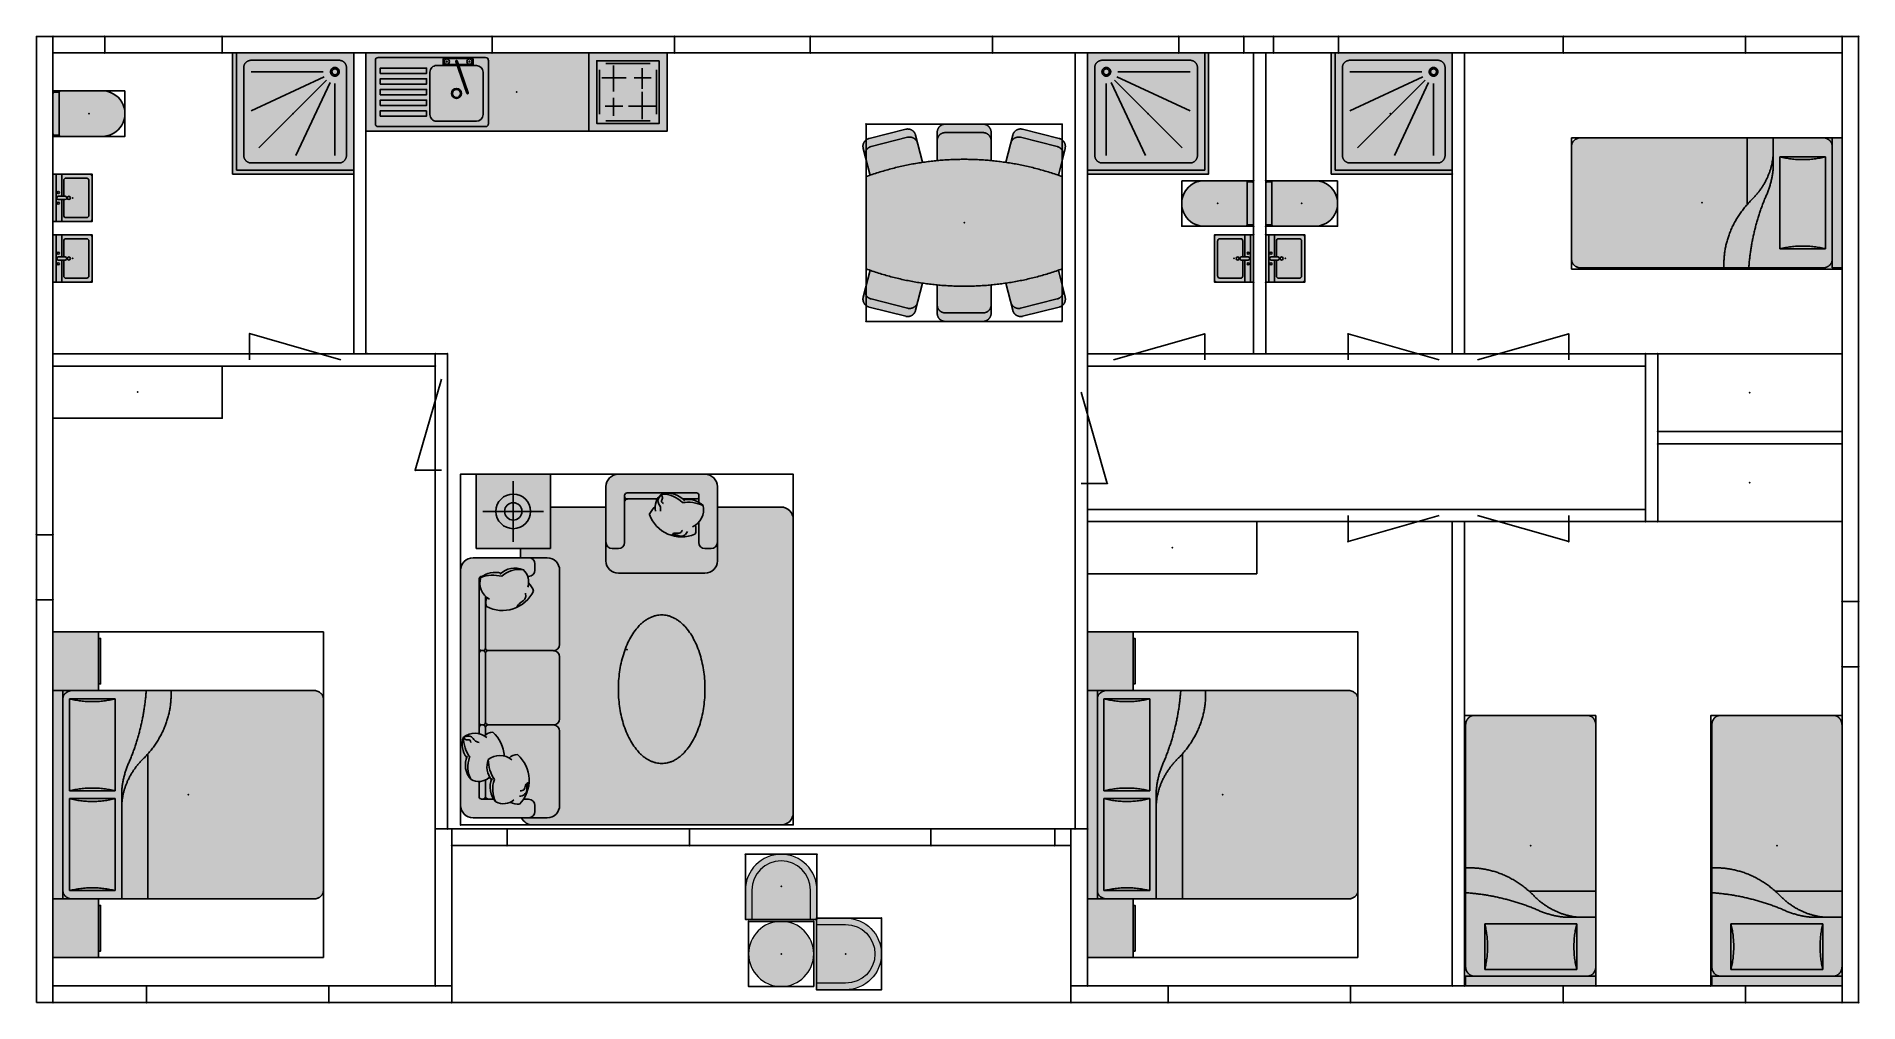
# Model space of a CAD drawing. Header units: millimetres. Extents: x 0 to 13990, y 0 to 7415.
import ezdxf

# ---------------------------------------------------------------- set-up
doc = ezdxf.new("R2010")
doc.units = ezdxf.units.MM
for name, color, linetype in [('Default', 7, 'Continuous'), ('Rooms$Bath Room', 7, 'Continuous'), ('Rooms$Bed Room', 7, 'Continuous'), ('Rooms$Living Room', 7, 'Continuous'), ('Rooms$Terrace', 7, 'Continuous'), ('Windows', 7, 'Continuous')]:
    doc.layers.add(name, color=color, linetype=linetype)
for name, color, linetype, true_color in [('Doors', 96, 'Continuous', 0x007f00), ('Furniture', 37, 'Continuous', 0x75664f), ('FurnitureRefRec', 254, 'Continuous', 0xd5d5d5), ('PT Top Left', 52, 'Continuous', 0xcdcd00), ('PT Top Left Furniture', 211, 'Continuous', 0xff7fff), ('PT Top Right', 96, 'Continuous', 0x007f00), ('PT Top Right Furniture', 200, 'Continuous', 0xbf3fff), ('Walls', 1, 'Continuous', 0xff0000)]:
    doc.layers.add(name, color=color, linetype=linetype, true_color=true_color)

# ---------------------------------------------------------------- blocks, each defined once
blk = doc.blocks.new('Douche')
at = {"layer": 'Furniture', "true_color": 0xffffff}
blk.add_hatch(color=7, dxfattribs=at).paths.add_polyline_path([(-465, 465), (-465, -465), (465, -465), (465, 465)], flags=0)
at = {"layer": 'Furniture', "color": 37, "true_color": 0x766750}
for p, q in [((-465, -465), (-465, 435)), ((-465, 435), (435, 435)), ((435, 435), (435, -465)), ((-409, 322), (-409, -353)), ((322, 379), (-353, 379)), ((-321, -231), (-321, 322)), ((-283, -239), (-21, 322)), ((379, -353), (379, 322)), ((-257, -257), (263, 263)), ((-239, -283), (322, -21)), ((-353, -409), (322, -409)), ((-231, -321), (322, -321)), ((-465, -465), (435, -465))]:
    blk.add_line(p, q, dxfattribs=at)
for points in [[(465, 465), (-465, 465)], [(465, -465), (465, 465)]]:
    blk.add_lwpolyline(points, dxfattribs=at)
for points, weights in [([(-409, 322), (-409, 379), (-353, 379)], [1, 0.707106781187, 1]), ([(322, 379), (379, 379), (379, 322)], [1, 0.707106780956, 1]), ([(-353, -409), (-409, -409), (-409, -353)], [1, 0.707106781187, 1]), ([(379, -353), (379, -409), (322, -409)], [1, 0.707106781187, 1])]:
    blk.add_rational_spline(points, weights, degree=2, dxfattribs=at)
for points, knots in [([(-321, -287), (-287, -287), (-287, -321), (-287, -354), (-321, -354), (-354, -354), (-354, -321), (-354, -287), (-321, -287)], [0, 0, 0, 0.0530144, 0.0530144, 0.1060288, 0.1060288, 0.1590431, 0.1590431, 0.2120575, 0.2120575, 0.2120575]), ([(-321, -298), (-298, -298), (-298, -321), (-298, -343), (-321, -343), (-343, -343), (-343, -321), (-343, -298), (-321, -298)], [0, 0, 0, 0.0353429, 0.0353429, 0.0706858, 0.0706858, 0.1060288, 0.1060288, 0.1413717, 0.1413717, 0.1413717])]:
    blk.add_rational_spline(points, [1, 0.707106781187, 1, 0.707106781187, 1, 0.707106781187, 1, 0.707106781187, 1], degree=2, knots=knots, dxfattribs=at)
at = {"layer": 'FurnitureRefRec'}
blk.add_lwpolyline([(-465, -465), (465, -465), (465, 465), (-465, 465)], close=True, dxfattribs=at)
at = {"layer": 'PT Top Left Furniture'}
blk.add_point((-465, -465), dxfattribs=at)
at = {"layer": 'PT Top Right Furniture'}
blk.add_point((-465, 465), dxfattribs=at)
blk = doc.blocks.new('Wastafel')
at = {"layer": 'Furniture', "true_color": 0xffffff}
blk.add_hatch(color=7, dxfattribs=at).paths.add_polyline_path([(135, 182), (135, 182), (136, 182), (136, 182), (137, 182), (137, 182), (138, 182), (139, 182), (139, 181), (140, 181), (140, 181), (141, 181), (141, 180), (142, 180), (142, 180), (143, 180), (143, 179), (143, 179), (144, 179), (144, 178), (145, 178), (145, 178), (145, 177), (146, 177), (146, 176), (147, 176), (147, 175), (147, 175), (147, 175), (148, 174), (148, 174), (148, 173), (149, 173), (149, 172), (149, 172), (149, 171), (149, 170), (149, 170), (150, 169), (150, 169), (150, 168), (150, 168), (150, 167), (150, 167), (150, 166), (150, -166), (150, -167), (150, -167), (150, -168), (150, -168), (150, -169), (150, -169), (149, -170), (149, -170), (149, -171), (149, -172), (149, -172), (149, -173), (148, -173), (148, -174), (148, -174), (147, -175), (147, -175), (147, -175), (147, -176), (146, -176), (146, -177), (145, -177), (145, -178), (145, -178), (144, -178), (144, -179), (143, -179), (143, -179), (143, -180), (142, -180), (142, -180), (141, -180), (141, -181), (140, -181), (140, -181), (139, -181), (139, -182), (138, -182), (137, -182), (137, -182), (136, -182), (136, -182), (135, -182), (135, -182), (-150, -182), (-150, 182)], flags=0)
at = {"layer": 'Furniture', "color": 37, "true_color": 0x766750}
for p, q in [((-56, 12), (-109, 12)), ((-67, 135), (-67, 12)), ((-109, -12), (-56, -12)), ((-67, -12), (-67, -135))]:
    blk.add_line(p, q, dxfattribs=at)
for points in [[(135, -182), (-150, -182), (-150, 182), (135, 182)], [(-126, -182), (-126, 182)], [(-83, 12), (-83, 182)], [(110, 151), (-50, 151)], [(150, 166), (150, -166)], [(126, -135), (126, 135)], [(-83, -182), (-83, -12)], [(-50, -151), (110, -151)]]:
    blk.add_lwpolyline(points, dxfattribs=at)
for centre, radius in [((-109, 41), 8.1), ((-28, 0), 12.2), ((-109, -41), 8.1)]:
    blk.add_circle(centre, radius, dxfattribs=at)
for centre, radius, start, end in [((-51, 135), 16.2, 86.1345, 180), ((109, 135), 16.2, 0, 86.1345), ((-109, 0), 12.2, 90.0009, 269.9991), ((-56, 0), 12.2, 270, 90), ((-51, -135), 16.2, 180, 273.8655), ((109, -135), 16.2, 273.8655, 0)]:
    blk.add_arc(centre, radius, start, end, dxfattribs=at)
at = {"layer": 'Furniture', "color": 37, "true_color": 0x766750, "extrusion": (0, 0, -1)}
for centre, start, end in [((-134, 166), 93.8655, 180), ((-134, -166), 180, 266.1345)]:
    blk.add_arc(centre, 16.2, start, end, dxfattribs=at)
at = {"layer": 'FurnitureRefRec'}
blk.add_lwpolyline([(-150, -182), (150, -182), (150, 182), (-150, 182)], close=True, dxfattribs=at)
at = {"layer": 'PT Top Left Furniture'}
blk.add_point((-150, -182), dxfattribs=at)
at = {"layer": 'PT Top Right Furniture'}
blk.add_point((-150, 182), dxfattribs=at)
blk = doc.blocks.new('Toilet')
at = {"layer": 'Furniture', "true_color": 0xffffff}
for points in [[(228, 165), (228, -165), (228, -165), (228, -166), (228, -166), (228, -166), (228, -167), (228, -167), (228, -167), (227, -168), (227, -168), (227, -168), (227, -169), (227, -169), (227, -169), (227, -170), (227, -170), (226, -170), (226, -170), (226, -171), (226, -171), (226, -171), (225, -172), (225, -172), (225, -172), (225, -172), (224, -173), (224, -173), (224, -173), (224, -173), (223, -173), (223, -174), (223, -174), (222, -174), (222, -174), (222, -174), (221, -174), (221, -174), (221, -175), (221, -175), (220, -175), (220, -175), (220, -175), (219, -175), (219, -175), (218, -175), (218, -175), (218, -175), (-98, -175), (-104, -175), (-110, -175), (-116, -174), (-123, -174), (-129, -173), (-135, -172), (-141, -170), (-146, -169), (-152, -167), (-158, -165), (-164, -163), (-170, -161), (-175, -158), (-181, -156), (-186, -153), (-191, -150), (-196, -147), (-201, -143), (-206, -140), (-211, -136), (-216, -132), (-220, -128), (-225, -124), (-229, -119), (-233, -115), (-237, -110), (-241, -105), (-244, -100), (-248, -95), (-251, -90), (-254, -85), (-257, -79), (-259, -74), (-262, -68), (-264, -63), (-266, -57), (-268, -51), (-270, -45), (-271, -39), (-273, -33), (-274, -27), (-275, -21), (-275, -15), (-276, -9), (-276, -3), (-276, 3), (-276, 9), (-275, 15), (-275, 21), (-274, 27), (-273, 33), (-271, 39), (-270, 45), (-268, 51), (-266, 57), (-264, 63), (-262, 68), (-259, 74), (-257, 79), (-254, 85), (-251, 90), (-248, 95), (-244, 100), (-241, 105), (-237, 110), (-233, 115), (-229, 119), (-225, 124), (-220, 128), (-216, 132), (-211, 136), (-206, 140), (-201, 143), (-196, 147), (-191, 150), (-186, 153), (-181, 156), (-175, 158), (-170, 161), (-164, 163), (-158, 165), (-152, 167), (-146, 169), (-141, 170), (-135, 172), (-129, 173), (-123, 174), (-116, 174), (-110, 175), (-104, 175), (-98, 175), (218, 175), (218, 175), (218, 175), (219, 175), (219, 175), (220, 175), (220, 175), (220, 175), (221, 175), (221, 175), (221, 174), (221, 174), (222, 174), (222, 174), (222, 174), (223, 174), (223, 174), (223, 173), (224, 173), (224, 173), (224, 173), (224, 173), (225, 172), (225, 172), (225, 172), (225, 172), (226, 171), (226, 171), (226, 171), (226, 170), (226, 170), (227, 170), (227, 170), (227, 169), (227, 169), (227, 169), (227, 168), (227, 168), (227, 168), (228, 167), (228, 167), (228, 167), (228, 166), (228, 166), (228, 166), (228, 165)], [(228, 165), (266, 165), (266, 165), (266, 165), (267, 165), (267, 165), (268, 165), (268, 165), (268, 165), (269, 165), (269, 165), (269, 164), (269, 164), (270, 164), (270, 164), (270, 164), (271, 164), (271, 164), (271, 163), (272, 163), (272, 163), (272, 163), (272, 163), (273, 162), (273, 162), (273, 162), (273, 162), (274, 161), (274, 161), (274, 161), (274, 160), (274, 160), (275, 160), (275, 160), (275, 159), (275, 159), (275, 159), (275, 158), (275, 158), (275, 158), (276, 157), (276, 157), (276, 157), (276, 156), (276, 156), (276, 156), (276, 155), (276, 155), (276, -155), (276, -155), (276, -156), (276, -156), (276, -156), (276, -157), (276, -157), (276, -157), (275, -158), (275, -158), (275, -158), (275, -159), (275, -159), (275, -159), (275, -160), (275, -160), (274, -160), (274, -160), (274, -161), (274, -161), (274, -161), (273, -162), (273, -162), (273, -162), (273, -162), (272, -163), (272, -163), (272, -163), (272, -163), (271, -163), (271, -164), (271, -164), (270, -164), (270, -164), (270, -164), (269, -164), (269, -164), (269, -165), (269, -165), (268, -165), (268, -165), (268, -165), (267, -165), (267, -165), (266, -165), (266, -165), (266, -165), (228, -165)]]:
    blk.add_hatch(color=7, dxfattribs=at).paths.add_polyline_path(points, flags=0)
at = {"layer": 'Furniture', "color": 37, "true_color": 0x766750}
for p, q in [((-98, 175), (218, 175)), ((228, 165), (266, 165)), ((228, -165), (228, 165)), ((228, 165), (228, -165)), ((276, 155), (276, -155)), ((218, -175), (-98, -175)), ((266, -165), (228, -165))]:
    blk.add_line(p, q, dxfattribs=at)
at = {"layer": 'Furniture', "color": 37, "true_color": 0x766750, "extrusion": (0, 0, -1)}
for centre, radius, start, end in [((101, 0), 175, 269.1583, 90.8417), ((-218, 165), 10, 90, 180), ((-266, 155), 10, 90, 180), ((-218, -165), 10, 180, 270), ((-266, -155), 10, 180, 270)]:
    blk.add_arc(centre, radius, start, end, dxfattribs=at)
at = {"layer": 'FurnitureRefRec'}
blk.add_lwpolyline([(-276, -175), (276, -175), (276, 175), (-276, 175)], close=True, dxfattribs=at)
at = {"layer": 'PT Top Left Furniture'}
blk.add_point((276, 175), dxfattribs=at)
at = {"layer": 'PT Top Right Furniture'}
blk.add_point((276, -175), dxfattribs=at)
blk = doc.blocks.new('Bedopstelling Klein')
at = {"layer": 'Furniture', "true_color": 0xffffff}
blk.add_hatch(color=7, dxfattribs=at).paths.add_polyline_path([(-75, 0), (-72, 0), (-69, 0), (-65, 0), (-62, 1), (-58, 1), (-55, 2), (-51, 2), (-48, 3), (-44, 4), (-41, 4), (-37, 5), (-34, 7), (-32, 7), (-31, 8), (-29, 8), (-28, 9), (-26, 10), (-25, 10), (-23, 11), (-22, 12), (-21, 12), (-19, 13), (-18, 14), (-17, 15), (-16, 16), (-14, 16), (-13, 17), (-12, 18), (-11, 19), (-10, 20), (-9, 21), (-8, 22), (-8, 23), (-7, 24), (-6, 24), (-5, 25), (-5, 26), (-5, 26), (-4, 27), (-4, 27), (-4, 28), (-3, 28), (-3, 29), (-3, 29), (-3, 30), (-2, 30), (-2, 30), (-2, 31), (-2, 31), (-2, 32), (-1, 32), (-1, 33), (-1, 33), (-1, 34), (-1, 34), (-1, 35), (-1, 35), (0, 36), (0, 36), (0, 37), (0, 37), (0, 37), (0, 38), (0, 38), (0, 39), (0, 39), (0, 40), (0, 40), (0, 960), (0, 960), (0, 961), (0, 961), (0, 962), (0, 962), (0, 963), (0, 963), (0, 963), (0, 964), (0, 964), (-1, 965), (-1, 965), (-1, 966), (-1, 966), (-1, 967), (-1, 967), (-1, 968), (-2, 968), (-2, 969), (-2, 969), (-2, 970), (-2, 970), (-3, 970), (-3, 971), (-3, 971), (-3, 972), (-4, 972), (-4, 973), (-4, 973), (-5, 974), (-5, 974), (-5, 975), (-6, 976), (-7, 976), (-8, 977), (-8, 978), (-9, 979), (-10, 980), (-11, 981), (-12, 982), (-13, 983), (-14, 984), (-16, 984), (-17, 985), (-18, 986), (-19, 987), (-21, 988), (-22, 988), (-23, 989), (-25, 990), (-26, 990), (-28, 991), (-29, 992), (-31, 992), (-32, 993), (-34, 993), (-37, 995), (-41, 996), (-44, 996), (-48, 997), (-51, 998), (-55, 998), (-58, 999), (-62, 999), (-65, 1000), (-69, 1000), (-72, 1000), (-75, 1000), (-2076, 1000), (-2076, 0), (-2000, 0)], flags=0)
at = {"layer": 'Furniture', "color": 37, "true_color": 0x766750}
for p, q in [((-2000, 1000), (-2076, 1000)), ((-75, 1000), (-1925, 1000)), ((-1950, 853), (-1598, 853)), ((-1950, 147), (-1950, 853)), ((-1598, 853), (-1598, 147)), ((-1598, 147), (-1950, 147)), ((-1925, 0), (-75, 0)), ((-2000, 0), (-2076, 0))]:
    blk.add_line(p, q, dxfattribs=at)
for points in [[(-2076, 1000), (-2076, 0)], [(-2000, 1000), (-2000, 0)], [(0, 64), (0, 936)], [(-1347, 508), (-1347, 0)], [(-1548, 234), (-1548, 0)]]:
    blk.add_lwpolyline(points, dxfattribs=at)
for points, weights in [([(-2000, 936), (-2000, 1000), (-1925, 1000)], [1, 0.707106781186, 1]), ([(-1360, 1000), (-1379, 725), (-1485, 465)], [1, 0.990404896115, 1]), ([(-1170, 1000), (-1156, 710), (-1372, 487)], [1, 0.933646644704, 1]), ([(-75, 1000), (0, 1000), (0, 936)], [1, 0.707106781187, 1]), ([(-1598, 853), (-1774, 809), (-1950, 853)], [1, 0.959999998575, 1]), ([(-1548, 127), (-1535, 333), (-1372, 487)], [1, 0.942933891278, 1]), ([(-1548, 234), (-1538, 354), (-1485, 465)], [1, 0.988393644073, 1]), ([(-1950, 147), (-1774, 191), (-1598, 147)], [1, 0.959999998575, 1]), ([(-1925, 0), (-2000, 0), (-2000, 64)], [1, 0.707106781186, 1]), ([(0, 64), (0, 0), (-75, 0)], [1, 0.707106781186, 1])]:
    blk.add_rational_spline(points, weights, degree=2, dxfattribs=at)
at = {"layer": 'FurnitureRefRec'}
blk.add_lwpolyline([(0, 0), (0, 1008), (-2076, 1008), (-2076, 0)], close=True, dxfattribs=at)
at = {"layer": 'PT Top Left Furniture'}
blk.add_point((-2076, 0), dxfattribs=at)
at = {"layer": 'PT Top Right Furniture'}
blk.add_point((-2076, 1008), dxfattribs=at)
blk = doc.blocks.new('Bedopstelling Groot')
at = {"layer": 'Furniture', "true_color": 0xffffff}
for points in [[(-800, 1038), (-800, 688), (-1250, 688), (-1250, 1038)], [(-800, -963), (-800, -964), (-800, -966), (-800, -968), (-800, -970), (-800, -971), (-799, -973), (-799, -975), (-799, -976), (-799, -978), (-798, -980), (-798, -982), (-798, -984), (-797, -985), (-797, -987), (-796, -989), (-795, -991), (-795, -992), (-794, -994), (-794, -996), (-793, -997), (-792, -999), (-791, -1001), (-790, -1002), (-790, -1004), (-789, -1006), (-788, -1007), (-787, -1009), (-786, -1010), (-785, -1012), (-783, -1013), (-782, -1015), (-781, -1016), (-780, -1017), (-779, -1019), (-778, -1020), (-776, -1021), (-775, -1022), (-774, -1024), (-772, -1025), (-771, -1026), (-770, -1027), (-768, -1028), (-767, -1029), (-765, -1030), (-764, -1031), (-762, -1031), (-761, -1032), (-759, -1033), (-758, -1033), (-756, -1034), (-755, -1035), (-753, -1035), (-752, -1036), (-750, -1036), (-749, -1036), (-748, -1037), (-746, -1037), (-745, -1037), (-743, -1038), (-742, -1038), (-740, -1038), (-739, -1038), (-737, -1038), (-736, -1038), (736, -1038), (737, -1038), (739, -1038), (740, -1038), (742, -1038), (743, -1038), (745, -1037), (746, -1037), (748, -1037), (749, -1036), (750, -1036), (752, -1036), (753, -1035), (755, -1035), (756, -1034), (758, -1033), (759, -1033), (761, -1032), (762, -1031), (764, -1031), (765, -1030), (767, -1029), (768, -1028), (770, -1027), (771, -1026), (772, -1025), (774, -1024), (775, -1022), (776, -1021), (778, -1020), (779, -1019), (780, -1017), (781, -1016), (782, -1015), (783, -1013), (785, -1012), (786, -1010), (787, -1009), (788, -1007), (789, -1006), (790, -1004), (790, -1002), (791, -1001), (792, -999), (793, -997), (794, -996), (794, -994), (795, -992), (795, -991), (796, -989), (797, -987), (797, -985), (798, -984), (798, -982), (798, -980), (799, -978), (799, -976), (799, -975), (799, -973), (800, -971), (800, -970), (800, -968), (800, -966), (800, -964), (800, -963), (800, 1038), (-800, 1038), (-800, 962)], [(1250, 1038), (1250, 688), (800, 688), (800, 1038)], [(-850, 688), (-850, 673), (-1200, 673), (-1200, 688)], [(1200, 688), (1200, 673), (850, 673), (850, 688)]]:
    blk.add_hatch(color=7, dxfattribs=at).paths.add_polyline_path(points, flags=0)
at = {"layer": 'Furniture', "color": 37, "true_color": 0x766750}
for p, q in [((-800, 962), (-800, 1038)), ((800, 1038), (-800, 1038)), ((800, 962), (800, 1038)), ((800, 962), (-800, 962)), ((-800, 887), (-800, -963)), ((-736, 912), (-30, 912)), ((-736, 560), (-736, 912)), ((-30, 912), (-30, 560)), ((30, 912), (736, 912)), ((30, 560), (30, 912)), ((736, 912), (736, 560)), ((800, -963), (800, 887)), ((-30, 560), (-736, 560)), ((736, 560), (30, 560)), ((34, 510), (-800, 510)), ((308, 309), (-800, 309)), ((-736, -1038), (736, -1038))]:
    blk.add_line(p, q, dxfattribs=at)
for points in [[(-800, 1038), (-800, 688), (-1250, 688), (-1250, 1038)], [(1250, 1038), (1250, 688), (800, 688), (800, 1038)], [(-850, 688), (-850, 673), (-1200, 673), (-1200, 688)], [(1200, 688), (1200, 673), (850, 673), (850, 688)]]:
    blk.add_lwpolyline(points, close=True, dxfattribs=at)
for points, weights in [([(-800, 887), (-800, 962), (-736, 962)], [1, 0.707106781186, 1]), ([(-736, 912), (-692, 736), (-736, 560)], [1, 0.959999998575, 1]), ([(-30, 560), (-74, 736), (-30, 912)], [1, 0.959999998575, 1]), ([(30, 912), (74, 736), (30, 560)], [1, 0.959999998575, 1]), ([(736, 560), (692, 736), (736, 912)], [1, 0.959999998575, 1]), ([(736, 962), (800, 962), (800, 887)], [1, 0.707106781186, 1]), ([(-73, 510), (133, 497), (287, 334)], [1, 0.942933891278, 1]), ([(34, 510), (154, 500), (265, 447)], [1, 0.988393644073, 1]), ([(800, 322), (525, 341), (265, 447)], [1, 0.990404896115, 1]), ([(800, 132), (510, 118), (287, 334)], [1, 0.933646644704, 1]), ([(-736, -1038), (-800, -1038), (-800, -963)], [1, 0.707106781186, 1]), ([(800, -963), (800, -1038), (736, -1038)], [1, 0.707106781187, 1])]:
    blk.add_rational_spline(points, weights, degree=2, dxfattribs=at)
at = {"layer": 'FurnitureRefRec'}
blk.add_lwpolyline([(-1250, -1038), (1250, -1038), (1250, 1038), (-1250, 1038)], close=True, dxfattribs=at)
at = {"layer": 'PT Top Left Furniture'}
blk.add_point((-1250, 1038), dxfattribs=at)
at = {"layer": 'PT Top Right Furniture'}
blk.add_point((1250, 1038), dxfattribs=at)
blk = doc.blocks.new('Tafel Klein')
at = {"layer": 'Furniture', "true_color": 0xffffff}
blk.add_hatch(color=7, dxfattribs=at).paths.add_polyline_path([(718, 449), (647, 729), (647, 731), (647, 732), (647, 733), (646, 734), (646, 735), (645, 736), (645, 737), (645, 738), (644, 739), (644, 740), (643, 741), (643, 742), (642, 743), (642, 744), (641, 746), (640, 748), (638, 750), (637, 751), (636, 753), (635, 755), (633, 756), (632, 758), (631, 759), (629, 760), (628, 761), (626, 763), (625, 764), (624, 765), (622, 766), (620, 767), (619, 768), (617, 769), (615, 770), (614, 771), (612, 772), (610, 773), (608, 773), (606, 774), (604, 774), (602, 775), (600, 776), (598, 776), (596, 776), (594, 777), (592, 777), (590, 777), (588, 777), (586, 777), (584, 777), (582, 777), (579, 777), (577, 776), (575, 776), (573, 776), (571, 775), (364, 723), (354, 753), (-354, 753), (-364, 723), (-571, 775), (-573, 776), (-575, 776), (-577, 776), (-580, 777), (-582, 777), (-584, 777), (-586, 777), (-588, 777), (-590, 777), (-592, 777), (-594, 777), (-597, 776), (-599, 776), (-601, 775), (-603, 775), (-605, 774), (-607, 774), (-609, 773), (-611, 772), (-612, 771), (-614, 771), (-616, 770), (-618, 769), (-620, 768), (-621, 767), (-623, 765), (-624, 764), (-626, 763), (-627, 762), (-629, 761), (-630, 759), (-631, 758), (-633, 757), (-634, 755), (-635, 754), (-637, 752), (-638, 751), (-639, 749), (-640, 747), (-641, 745), (-642, 744), (-643, 742), (-644, 740), (-645, 738), (-646, 736), (-646, 734), (-647, 732), (-647, 731), (-647, 729), (-718, 449), (-718, 447), (-719, 445), (-719, 443), (-719, 441), (-719, 439), (-720, 437), (-720, 434), (-720, 432), (-720, 430), (-719, 428), (-719, 426), (-719, 424), (-718, 422), (-718, 420), (-718, 418), (-717, 416), (-716, 414), (-716, 412), (-715, 410), (-714, 408), (-713, 406), (-712, 404), (-711, 403), (-710, 401), (-709, 399), (-708, 398), (-707, 396), (-706, 395), (-705, 393), (-703, 392), (-702, 390), (-701, 389), (-699, 388), (-698, 386), (-696, 385), (-695, 384), (-693, 383), (-692, 382), (-690, 380), (-688, 379), (-686, 378), (-684, 377), (-682, 376), (-680, 376), (-678, 375), (-676, 374), (-674, 373), (-673, 373), (-672, 373), (-464, 321), (-471, 264), (-478, 207), (-694, 207), (-695, 207), (-697, 207), (-699, 207), (-700, 207), (-702, 207), (-704, 207), (-705, 206), (-707, 206), (-708, 206), (-710, 205), (-712, 205), (-713, 204), (-715, 204), (-716, 203), (-718, 203), (-719, 202), (-720, 201), (-722, 201), (-723, 200), (-725, 199), (-726, 199), (-727, 198), (-729, 197), (-730, 196), (-731, 195), (-732, 194), (-733, 193), (-734, 192), (-736, 191), (-737, 191), (-738, 190), (-739, 189), (-740, 188), (-741, 187), (-741, 185), (-742, 184), (-743, 183), (-744, 182), (-745, 181), (-746, 180), (-747, 179), (-747, 177), (-748, 176), (-749, 175), (-750, 173), (-750, 172), (-751, 171), (-752, 169), (-752, 168), (-753, 166), (-753, 165), (-754, 163), (-754, 162), (-755, 160), (-755, 159), (-755, 157), (-756, 156), (-756, 154), (-756, 153), (-756, 151), (-756, 149), (-757, 148), (-757, 146), (-757, 145), (-757, -144), (-757, -146), (-757, -148), (-756, -149), (-756, -151), (-756, -153), (-756, -154), (-756, -156), (-755, -157), (-755, -159), (-755, -161), (-754, -162), (-754, -164), (-753, -165), (-753, -167), (-752, -168), (-751, -170), (-751, -171), (-750, -173), (-749, -174), (-749, -175), (-748, -177), (-747, -178), (-746, -179), (-745, -180), (-744, -182), (-744, -183), (-743, -184), (-742, -185), (-741, -186), (-740, -187), (-739, -188), (-738, -189), (-737, -190), (-736, -191), (-735, -192), (-734, -193), (-733, -194), (-731, -195), (-730, -196), (-729, -197), (-728, -197), (-727, -198), (-725, -199), (-724, -200), (-723, -200), (-721, -201), (-720, -202), (-718, -202), (-717, -203), (-716, -203), (-714, -204), (-713, -204), (-711, -205), (-710, -205), (-708, -206), (-707, -206), (-705, -206), (-703, -207), (-702, -207), (-700, -207), (-699, -207), (-697, -207), (-695, -207), (-694, -207), (-478, -207), (-471, -264), (-464, -321), (-672, -373), (-673, -373), (-674, -373), (-675, -374), (-676, -374), (-678, -374), (-679, -375), (-680, -375), (-681, -376), (-682, -376), (-683, -377), (-684, -377), (-685, -377), (-686, -378), (-687, -379), (-689, -380), (-690, -381), (-692, -382), (-694, -383), (-696, -384), (-697, -386), (-699, -387), (-700, -388), (-702, -390), (-703, -391), (-704, -392), (-705, -394), (-706, -395), (-708, -397), (-709, -398), (-710, -400), (-711, -402), (-712, -403), (-713, -405), (-714, -407), (-714, -409), (-715, -410), (-716, -412), (-717, -414), (-717, -416), (-718, -418), (-718, -420), (-719, -422), (-719, -424), (-719, -426), (-719, -428), (-720, -430), (-720, -433), (-720, -435), (-720, -437), (-719, -439), (-719, -441), (-719, -443), (-719, -445), (-718, -447), (-718, -449), (-647, -729), (-647, -731), (-647, -732), (-647, -733), (-646, -734), (-646, -735), (-645, -736), (-645, -737), (-645, -738), (-644, -739), (-644, -740), (-643, -741), (-643, -742), (-642, -743), (-642, -744), (-641, -746), (-640, -748), (-638, -750), (-637, -751), (-636, -753), (-635, -755), (-633, -756), (-632, -758), (-631, -759), (-629, -760), (-628, -761), (-626, -763), (-625, -764), (-624, -765), (-622, -766), (-620, -767), (-619, -768), (-617, -769), (-615, -770), (-614, -771), (-612, -772), (-610, -772), (-608, -773), (-606, -774), (-604, -774), (-602, -775), (-600, -775), (-598, -776), (-596, -776), (-594, -776), (-592, -777), (-590, -777), (-588, -777), (-586, -777), (-584, -777), (-582, -777), (-579, -777), (-577, -776), (-575, -776), (-573, -776), (-571, -775), (-364, -723), (-354, -753), (354, -753), (364, -723), (571, -775), (573, -776), (575, -776), (577, -776), (580, -777), (582, -777), (584, -777), (586, -777), (588, -777), (590, -777), (592, -777), (594, -776), (597, -776), (599, -776), (601, -775), (603, -775), (605, -774), (607, -774), (609, -773), (611, -772), (612, -771), (614, -770), (616, -770), (618, -769), (620, -768), (621, -767), (623, -765), (624, -764), (626, -763), (627, -762), (629, -761), (630, -759), (631, -758), (633, -757), (634, -755), (635, -754), (637, -752), (638, -751), (639, -749), (640, -747), (641, -745), (642, -744), (643, -742), (644, -740), (645, -738), (646, -736), (646, -734), (647, -732), (647, -730), (647, -729), (718, -449), (718, -447), (719, -445), (719, -443), (719, -441), (719, -439), (720, -437), (720, -434), (720, -432), (720, -430), (719, -428), (719, -426), (719, -424), (718, -422), (718, -420), (718, -418), (717, -416), (716, -414), (716, -412), (715, -410), (714, -408), (713, -406), (712, -404), (711, -402), (710, -401), (709, -399), (708, -398), (707, -396), (706, -394), (705, -393), (703, -392), (702, -390), (701, -389), (699, -388), (698, -386), (696, -385), (695, -384), (693, -383), (692, -381), (690, -380), (688, -379), (686, -378), (684, -377), (682, -376), (680, -376), (678, -375), (676, -374), (674, -373), (673, -373), (672, -373), (464, -321), (471, -264), (478, -207), (694, -207), (695, -207), (697, -207), (699, -207), (700, -207), (702, -207), (704, -207), (705, -206), (707, -206), (708, -206), (710, -205), (712, -205), (713, -204), (715, -204), (716, -203), (718, -203), (719, -202), (720, -201), (722, -201), (723, -200), (725, -199), (726, -198), (727, -198), (729, -197), (730, -196), (731, -195), (732, -194), (733, -193), (734, -192), (736, -191), (737, -190), (738, -189), (739, -188), (740, -187), (741, -186), (741, -185), (742, -184), (743, -183), (744, -182), (745, -181), (746, -180), (747, -178), (747, -177), (748, -176), (749, -175), (750, -173), (750, -172), (751, -171), (752, -169), (752, -168), (753, -166), (753, -165), (754, -163), (754, -162), (755, -160), (755, -159), (755, -157), (756, -156), (756, -154), (756, -152), (756, -151), (756, -149), (757, -148), (757, -146), (757, -144), (757, 145), (757, 146), (757, 148), (756, 149), (756, 151), (756, 153), (756, 154), (756, 156), (755, 158), (755, 159), (755, 161), (754, 162), (754, 164), (753, 165), (753, 167), (752, 168), (751, 170), (751, 171), (750, 173), (749, 174), (749, 175), (748, 177), (747, 178), (746, 179), (745, 181), (744, 182), (744, 183), (743, 184), (742, 185), (741, 186), (740, 187), (739, 188), (738, 189), (737, 190), (736, 191), (735, 192), (734, 193), (733, 194), (731, 195), (730, 196), (729, 197), (728, 197), (727, 198), (725, 199), (724, 200), (723, 200), (721, 201), (720, 202), (718, 202), (717, 203), (716, 203), (714, 204), (713, 204), (711, 205), (710, 205), (708, 206), (707, 206), (705, 206), (703, 207), (702, 207), (700, 207), (699, 207), (697, 207), (695, 207), (694, 207), (478, 207), (471, 264), (464, 321), (672, 373), (673, 373), (674, 374), (675, 374), (676, 374), (678, 375), (679, 375), (680, 375), (681, 376), (682, 376), (683, 377), (684, 377), (685, 378), (686, 378), (687, 379), (689, 380), (690, 381), (692, 382), (694, 383), (696, 384), (697, 386), (699, 387), (700, 388), (702, 390), (703, 391), (704, 392), (705, 394), (706, 395), (708, 397), (709, 398), (710, 400), (711, 402), (712, 403), (713, 405), (714, 407), (714, 409), (715, 410), (716, 412), (717, 414), (717, 416), (718, 418), (718, 420), (719, 422), (719, 424), (719, 426), (719, 428), (720, 431), (720, 433), (720, 435), (720, 437), (719, 439), (719, 441), (719, 443), (719, 445), (718, 447)], flags=0)
at = {"layer": 'Furniture', "color": 37, "true_color": 0x766750}
for p, q in [((-647, 729), (-718, 449)), ((-585, 714), (-656, 434)), ((-364, 723), (-571, 775)), ((354, 753), (-354, 753)), ((364, 723), (571, 775)), ((585, 714), (656, 434)), ((647, 729), (718, 449)), ((-672, 373), (-464, 321)), ((672, 373), (464, 321)), ((-757, 145), (-757, -144)), ((-478, 207), (-694, 207)), ((-692, 145), (-692, -144)), ((478, 207), (694, 207)), ((692, 145), (692, -144)), ((757, 145), (757, -144)), ((-694, -207), (-478, -207)), ((694, -207), (478, -207)), ((-672, -373), (-464, -321)), ((672, -373), (464, -321)), ((-647, -729), (-718, -449)), ((-585, -714), (-656, -433)), ((585, -714), (656, -433)), ((647, -729), (718, -449)), ((-364, -723), (-571, -775)), ((-354, -753), (354, -753)), ((364, -723), (571, -775))]:
    blk.add_line(p, q, dxfattribs=at)
for points, weights, knots in [([(-571, 775), (-606, 784), (-631, 758), (-643, 746), (-647, 729)], [0.867603017262, 0.80819349433, 1, 0.898913286966, 0.86760301733], [0.542131, 0.542131, 0.542131, 1.570796, 1.570796, 2.112928, 2.112928, 2.112928]), ([(-509, 760), (-544, 768), (-569, 743), (-581, 730), (-585, 714)], [0.867603017262, 0.80819349433, 1, 0.898913286966, 0.86760301733], [0.542131, 0.542131, 0.542131, 1.570796, 1.570796, 2.112928, 2.112928, 2.112928]), ([(-354, 753), (-487, 388), (-487, 0), (-487, -388), (-354, -753)], [0.894970330642, 0.931433878793, 1, 0.931434366742, 0.894970849628], [83.8869053, 83.8869053, 83.8869053, 84.2546278, 84.2546278, 84.6223476, 84.6223476, 84.6223476]), ([(354, -753), (487, -388), (487, 0), (487, 388), (354, 753)], [0.894969993098, 0.931433561432, 1, 0.931434684103, 0.894971187177], [163.4291459, 163.4291459, 163.4291459, 163.79687, 163.79687, 164.1645881, 164.1645881, 164.1645881]), ([(585, 714), (581, 731), (568, 743), (543, 768), (509, 760)], [0.865560827915, 0.89548724903, 1, 0.811619532258, 0.865560827856], [5.72268, 5.72268, 5.72268, 6.283185, 6.283185, 7.293476, 7.293476, 7.293476]), ([(647, 729), (643, 747), (631, 759), (605, 784), (571, 775)], [0.865560827915, 0.89548724903, 1, 0.811619532258, 0.865560827856], [5.72268, 5.72268, 5.72268, 6.283185, 6.283185, 7.293476, 7.293476, 7.293476]), ([(-718, 449), (-727, 414), (-701, 389), (-689, 377), (-672, 373)], [0.86760301733, 0.80819349422, 1, 0.898913286856, 0.867603017262], [2.112928, 2.112928, 2.112928, 3.141593, 3.141593, 3.683724, 3.683724, 3.683724]), ([(-656, 434), (-664, 399), (-639, 373), (-626, 361), (-610, 357)], [0.86760301733, 0.80819349422, 1, 0.898913286856, 0.867603017262], [2.112928, 2.112928, 2.112928, 3.141593, 3.141593, 3.683724, 3.683724, 3.683724]), ([(610, 357), (627, 362), (639, 374), (664, 399), (656, 434)], [0.865560827856, 0.895487248928, 1, 0.811619532156, 0.865560827915], [4.151884, 4.151884, 4.151884, 4.712389, 4.712389, 5.72268, 5.72268, 5.72268]), ([(672, 373), (689, 377), (702, 390), (726, 415), (718, 449)], [0.865560827856, 0.895487248928, 1, 0.811619532156, 0.865560827915], [4.151884, 4.151884, 4.151884, 4.712389, 4.712389, 5.72268, 5.72268, 5.72268]), ([(-694, 207), (-720, 207), (-739, 189), (-757, 170), (-757, 145)], [0.853572831098, 0.851866086227, 1, 0.855240694964, 0.853572831098], [0.776349, 0.776349, 0.776349, 1.570796, 1.570796, 2.347145, 2.347145, 2.347145]), ([(-630, 207), (-656, 207), (-674, 189), (-692, 170), (-692, 145)], [0.853572831098, 0.851866086227, 1, 0.855240694964, 0.853572831098], [0.776349, 0.776349, 0.776349, 1.570796, 1.570796, 2.347145, 2.347145, 2.347145]), ([(692, 145), (692, 171), (674, 189), (655, 207), (630, 207)], [0.853572831098, 0.851866086223, 1, 0.85524069496, 0.853572831098], [5.488738, 5.488738, 5.488738, 6.283185, 6.283185, 7.059534, 7.059534, 7.059534]), ([(757, 145), (757, 171), (738, 189), (719, 207), (694, 207)], [0.853572831098, 0.851866086223, 1, 0.85524069496, 0.853572831098], [5.488738, 5.488738, 5.488738, 6.283185, 6.283185, 7.059534, 7.059534, 7.059534]), ([(-757, -144), (-757, -171), (-738, -189), (-719, -207), (-694, -207)], [0.853572831098, 0.851866086223, 1, 0.85524069496, 0.853572831098], [2.347145, 2.347145, 2.347145, 3.141593, 3.141593, 3.917942, 3.917942, 3.917942]), ([(-692, -144), (-692, -171), (-674, -189), (-655, -207), (-630, -207)], [0.853572831098, 0.851866086223, 1, 0.85524069496, 0.853572831098], [2.347145, 2.347145, 2.347145, 3.141593, 3.141593, 3.917942, 3.917942, 3.917942]), ([(630, -207), (656, -207), (674, -188), (692, -170), (692, -144)], [0.853572831098, 0.851866086227, 1, 0.855240694964, 0.853572831098], [3.917942, 3.917942, 3.917942, 4.712389, 4.712389, 5.488738, 5.488738, 5.488738]), ([(694, -207), (720, -207), (739, -188), (757, -170), (757, -144)], [0.853572831098, 0.851866086227, 1, 0.855240694964, 0.853572831098], [3.917942, 3.917942, 3.917942, 4.712389, 4.712389, 5.488738, 5.488738, 5.488738]), ([(-672, -373), (-689, -377), (-702, -390), (-726, -415), (-718, -449)], [0.865560827856, 0.895487248928, 1, 0.811619532156, 0.865560827915], [1.010291, 1.010291, 1.010291, 1.570796, 1.570796, 2.581087, 2.581087, 2.581087]), ([(-610, -357), (-627, -362), (-639, -374), (-664, -399), (-656, -433)], [0.865560827856, 0.895487248928, 1, 0.811619532156, 0.865560827915], [1.010291, 1.010291, 1.010291, 1.570796, 1.570796, 2.581087, 2.581087, 2.581087]), ([(656, -433), (664, -399), (639, -373), (626, -361), (610, -357)], [0.86760301733, 0.80819349422, 1, 0.898913286857, 0.867603017262], [5.25452, 5.25452, 5.25452, 6.283185, 6.283185, 6.825317, 6.825317, 6.825317]), ([(718, -449), (727, -414), (701, -389), (689, -377), (672, -373)], [0.86760301733, 0.80819349422, 1, 0.898913286856, 0.867603017262], [57.559217, 57.559217, 57.559217, 58.587882, 58.587882, 59.130014, 59.130014, 59.130014]), ([(-647, -729), (-643, -747), (-631, -759), (-605, -784), (-571, -775)], [0.865560827915, 0.89548724903, 1, 0.811619532258, 0.865560827856], [2.581087, 2.581087, 2.581087, 3.141593, 3.141593, 4.151884, 4.151884, 4.151884]), ([(-585, -714), (-581, -731), (-568, -743), (-543, -768), (-509, -759)], [0.865560827915, 0.89548724903, 1, 0.811619532258, 0.865560827856], [2.581087, 2.581087, 2.581087, 3.141593, 3.141593, 4.151884, 4.151884, 4.151884]), ([(509, -759), (544, -768), (569, -743), (581, -730), (585, -714)], [0.867603017262, 0.80819349433, 1, 0.898913286966, 0.86760301733], [3.683724, 3.683724, 3.683724, 4.712389, 4.712389, 5.25452, 5.25452, 5.25452]), ([(571, -775), (606, -784), (631, -758), (643, -746), (647, -729)], [0.867603017262, 0.80819349433, 1, 0.898913286966, 0.86760301733], [23.785372, 23.785372, 23.785372, 24.814037, 24.814037, 25.356168, 25.356168, 25.356168])]:
    blk.add_rational_spline(points, weights, degree=2, knots=knots, dxfattribs=at)
at = {"layer": 'FurnitureRefRec'}
blk.add_lwpolyline([(-757, -753), (757, -753), (757, 753), (-757, 753)], close=True, dxfattribs=at)
at = {"layer": 'PT Top Left Furniture'}
blk.add_point((-757, 753), dxfattribs=at)
at = {"layer": 'PT Top Right Furniture'}
blk.add_point((757, 753), dxfattribs=at)
blk = doc.blocks.new('Keuken')
at = {"layer": 'Furniture', "true_color": 0xffffff}
blk.add_hatch(color=7, dxfattribs=at).paths.add_polyline_path([(-1112, -300), (1200, -300), (1200, 300), (-1112, 300)], flags=0)
at = {"layer": 'Furniture', "color": 37, "true_color": 0x766750}
for p, q in [((-1032, -170), (-1032, 170)), ((-982, 220), (-642, 220)), ((-921, -3), (-921, 208)), ((-700, 44), (-700, 182)), ((-592, 170), (-592, -170)), ((260, 245), (260, -245)), ((1107, 265), (281, 265)), ((301, 173), (301, -153)), ((658, 224), (352, 224)), ((709, -153), (709, 173)), ((1127, -245), (1127, 245)), ((-815, 109), (-1022, 109)), ((-637, 109), (-771, 109)), ((414, 5), (500, -239)), ((511, -235), (426, 9)), ((-858, -110), (-990, -110)), ((-921, -183), (-921, -24)), ((-611, -110), (-798, -110)), ((-700, -204), (-700, -5)), ((-642, -220), (-982, -220)), ((281, -265), (1107, -265)), ((352, -204), (487, -204)), ((376, -216), (376, -252)), ((380, -211), (490, -211)), ((500, -204), (658, -204)), ((604, -211), (503, -211)), ((608, -252), (608, -216))]:
    blk.add_line(p, q, dxfattribs=at)
for points in [[(-1112, -300), (-1112, 300), (-512, 300), (-512, -300)], [(-1112, -300), (1200, -300), (1200, 300), (-1112, 300)], [(-1052, -240), (-1052, 240), (-572, 240), (-572, -240)], [(735, 143), (1090, 143), (1090, 184), (735, 184)], [(1090, 102), (1090, 61), (735, 61), (735, 102)], [(1090, 20), (1090, -20), (735, -20), (735, 20)], [(1090, -61), (1090, -102), (735, -102), (735, -61)], [(1090, -143), (1090, -184), (735, -184), (735, -143)]]:
    blk.add_lwpolyline(points, close=True, dxfattribs=at)
blk.add_lwpolyline([(380, -257), (492, -257), (604, -257)], dxfattribs=at)
for centre, radius in [((505, 10), 38.2), ((505, 10), 30.6), ((405, -234), 20.4), ((405, -234), 3.81), ((405, -234), 3.81), ((579, -234), 20.4), ((579, -234), 3.81), ((579, -234), 3.81)]:
    blk.add_circle(centre, radius, dxfattribs=at)
for centre, radius, start, end in [((281, 245), 20.4, 90, 180), ((352, 173), 51, 90, 180), ((658, 173), 51, 360, 90), ((1107, 245), 20.4, 360, 90), ((420, 7), 6.12, 19.2979, 199.2979), ((281, -245), 20.4, 180, 270), ((352, -153), 51, 180, 270), ((381, -216), 5.1, 90, 180), ((381, -252), 5.1, 180, 270), ((505, -237), 6.12, 199.2979, 19.2979), ((603, -216), 5.1, 360, 90), ((603, -252), 5.1, 270, 0), ((658, -153), 51, 270, 0), ((1107, -245), 20.4, 270, 0)]:
    blk.add_arc(centre, radius, start, end, dxfattribs=at)
at = {"layer": 'FurnitureRefRec'}
blk.add_lwpolyline([(-1112, -300), (1200, -300), (1200, 300), (-1112, 300)], close=True, dxfattribs=at)
at = {"layer": 'PT Top Left Furniture'}
blk.add_point((1200, -300), dxfattribs=at)
at = {"layer": 'PT Top Right Furniture'}
blk.add_point((-1112, -300), dxfattribs=at)
blk = doc.blocks.new('Zithoek')
at = {"layer": 'Furniture', "true_color": 0xffffff}
blk.add_hatch(color=7, dxfattribs=at).paths.add_polyline_path([(1346, -723), (1346, -727), (1345, -730), (1345, -733), (1345, -736), (1344, -740), (1344, -743), (1343, -746), (1342, -749), (1341, -752), (1340, -755), (1339, -758), (1338, -761), (1336, -764), (1335, -767), (1333, -770), (1332, -773), (1330, -776), (1328, -779), (1326, -781), (1324, -784), (1322, -786), (1320, -789), (1317, -791), (1315, -793), (1313, -795), (1310, -797), (1307, -799), (1305, -801), (1302, -803), (1299, -805), (1296, -807), (1294, -808), (1291, -810), (1291, -1182), (1291, -1185), (1290, -1189), (1290, -1192), (1290, -1195), (1289, -1198), (1289, -1201), (1288, -1205), (1287, -1208), (1286, -1211), (1285, -1214), (1284, -1217), (1283, -1220), (1281, -1223), (1280, -1226), (1278, -1229), (1277, -1231), (1275, -1234), (1273, -1237), (1271, -1240), (1269, -1242), (1267, -1245), (1265, -1247), (1263, -1249), (1260, -1252), (1258, -1254), (1256, -1256), (1253, -1258), (1250, -1260), (1248, -1262), (1245, -1263), (1242, -1265), (1239, -1266), (1236, -1268), (1233, -1269), (1230, -1271), (1227, -1272), (1224, -1273), (1221, -1274), (1218, -1274), (1215, -1275), (1212, -1276), (1209, -1276), (1205, -1277), (1202, -1277), (1199, -1277), (1196, -1277), (-609, -1277), (-613, -1277), (-616, -1277), (-619, -1277), (-622, -1276), (-626, -1276), (-629, -1275), (-632, -1274), (-635, -1274), (-638, -1273), (-641, -1272), (-644, -1271), (-647, -1269), (-650, -1268), (-653, -1266), (-656, -1265), (-659, -1263), (-662, -1262), (-664, -1260), (-667, -1258), (-669, -1256), (-672, -1254), (-674, -1252), (-677, -1249), (-679, -1247), (-681, -1245), (-683, -1242), (-685, -1240), (-687, -1237), (-689, -1234), (-691, -1231), (-692, -1229), (-694, -1226), (-695, -1223), (-697, -1220), (-698, -1217), (-699, -1214), (-700, -1211), (-701, -1208), (-702, -1205), (-702, -1201), (-703, -1198), (-704, -1195), (-704, -1192), (-704, -1189), (-704, -1185), (-704, -1182), (-704, -818), (-776, -818), (-776, -1158), (-1346, -1158), (-1346, -588), (-1094, -588), (-1094, -161), (-1251, -161), (-1254, -161), (-1257, -161), (-1261, -160), (-1264, -160), (-1267, -159), (-1270, -159), (-1274, -158), (-1277, -157), (-1280, -156), (-1283, -155), (-1286, -154), (-1289, -153), (-1292, -151), (-1295, -150), (-1298, -148), (-1301, -146), (-1304, -145), (-1307, -143), (-1309, -141), (-1312, -139), (-1314, -136), (-1317, -134), (-1319, -132), (-1321, -129), (-1323, -127), (-1326, -124), (-1328, -122), (-1329, -119), (-1331, -116), (-1333, -113), (-1335, -110), (-1336, -108), (-1337, -105), (-1339, -101), (-1340, -98), (-1341, -95), (-1342, -92), (-1343, -89), (-1344, -86), (-1344, -82), (-1345, -79), (-1345, -76), (-1345, -73), (-1346, -69), (-1346, -66), (-1346, 599), (-1346, 602), (-1345, 606), (-1345, 609), (-1345, 612), (-1344, 615), (-1344, 618), (-1343, 622), (-1342, 625), (-1341, 628), (-1340, 631), (-1339, 634), (-1338, 637), (-1336, 640), (-1335, 643), (-1333, 646), (-1332, 648), (-1330, 651), (-1328, 654), (-1326, 657), (-1324, 659), (-1322, 662), (-1320, 664), (-1318, 666), (-1316, 669), (-1313, 671), (-1311, 673), (-1308, 675), (-1305, 677), (-1303, 679), (-1300, 680), (-1297, 682), (-1294, 683), (-1291, 685), (-1289, 686), (-1286, 688), (-1282, 689), (-1279, 690), (-1276, 691), (-1273, 691), (-1270, 692), (-1267, 693), (-1264, 693), (-1260, 694), (-1257, 694), (-1254, 694), (-1251, 694), (-1094, 694), (-1094, 1182), (-1094, 1185), (-1094, 1189), (-1094, 1192), (-1093, 1195), (-1093, 1198), (-1092, 1201), (-1092, 1205), (-1091, 1208), (-1090, 1211), (-1089, 1214), (-1088, 1217), (-1086, 1220), (-1085, 1223), (-1084, 1226), (-1082, 1229), (-1080, 1231), (-1079, 1234), (-1077, 1237), (-1075, 1240), (-1073, 1242), (-1071, 1245), (-1069, 1247), (-1066, 1249), (-1064, 1252), (-1062, 1254), (-1059, 1256), (-1057, 1258), (-1054, 1260), (-1051, 1262), (-1049, 1263), (-1046, 1265), (-1043, 1266), (-1040, 1268), (-1037, 1269), (-1034, 1271), (-1031, 1272), (-1028, 1273), (-1025, 1274), (-1022, 1274), (-1019, 1275), (-1015, 1276), (-1012, 1276), (-1009, 1277), (-1006, 1277), (-1002, 1277), (-999, 1277), (1251, 1277), (1254, 1277), (1257, 1277), (1260, 1277), (1264, 1276), (1267, 1276), (1270, 1275), (1273, 1274), (1276, 1274), (1279, 1273), (1282, 1272), (1286, 1271), (1289, 1269), (1291, 1268), (1294, 1266), (1297, 1265), (1300, 1263), (1303, 1262), (1305, 1260), (1308, 1258), (1311, 1256), (1313, 1254), (1316, 1252), (1318, 1249), (1320, 1247), (1322, 1245), (1324, 1242), (1326, 1240), (1328, 1237), (1330, 1234), (1332, 1231), (1333, 1229), (1335, 1226), (1336, 1223), (1338, 1220), (1339, 1217), (1340, 1214), (1341, 1211), (1342, 1208), (1343, 1205), (1344, 1201), (1344, 1198), (1345, 1195), (1345, 1192), (1345, 1189), (1346, 1185), (1346, 1182)], flags=0)
at = {"layer": 'Furniture', "color": 37, "true_color": 0x766750}
for p, q in [((-1346, -66), (-1346, 599)), ((-1251, 694), (-681, 694)), ((-776, 599), (-776, 647)), ((-586, 599), (-586, -66)), ((-1203, 533), (-1203, 1)), ((-1130, 552), (-1184, 552)), ((-1175, 552), (-1184, 552)), ((-1156, 515), (-1156, 533)), ((-1156, 427), (-1156, 515)), ((-823, 552), (-977, 552)), ((-1203, 373), (-1203, 1)), ((-1156, 1), (-1156, 234)), ((-1184, -18), (-823, -18)), ((-1184, -18), (-1175, -18)), ((-776, -66), (-776, -113)), ((-681, -161), (-1251, -161)), ((-39, -517), (-609, -517)), ((531, -517), (56, -517)), ((1196, -517), (626, -517)), ((-1346, -588), (-776, -588)), ((-1346, -1158), (-1346, -588)), ((-1061, -641), (-1061, -1106)), ((-776, -588), (-776, -1158)), ((-704, -612), (-704, -1182)), ((8, -1063), (8, -565)), ((578, -1063), (578, -565)), ((1291, -1182), (1291, -612)), ((-704, -818), (-776, -818)), ((-609, -707), (-657, -707)), ((-562, -763), (-562, -755)), ((1148, -755), (1148, -794)), ((1243, -707), (1196, -707)), ((-1293, -873), (-828, -873)), ((-562, -1116), (-562, -1113)), ((-11, -1087), (-410, -1087)), ((8, -1116), (8, -1106)), ((559, -1087), (27, -1087)), ((578, -1116), (578, -1106)), ((597, -1087), (655, -1087)), ((1001, -1087), (1129, -1087)), ((1148, -1023), (1148, -1116)), ((-776, -1158), (-1346, -1158)), ((645, -1135), (-543, -1135)), ((1129, -1135), (1012, -1135)), ((-609, -1277), (1196, -1277))]:
    blk.add_line(p, q, dxfattribs=at)
for points in [[(1251, 1277), (-999, 1277)], [(-1094, 1182), (-1094, 694)], [(1346, 1182), (1346, -723)], [(-1094, -161), (-1094, -588)]]:
    blk.add_lwpolyline(points, dxfattribs=at)
for radius in [133, 66.5]:
    blk.add_circle((-1061, -873), radius, dxfattribs=at)
for centre, radius, start, end in [((-999, 1182), 95, 90, 180), ((1251, 1182), 95, 0, 90), ((-609, -612), 95, 90, 180), ((-39, -565), 47.5, 0, 90), ((56, -565), 47.5, 90, 180), ((531, -565), 47.5, 0, 90), ((626, -565), 47.5, 90, 180), ((1196, -612), 95, 0, 90), ((-657, -755), 47.5, 90, 180), ((-464, -860), 162, 157.0785, 225.2739), ((-405, -824), 210, 172.8047, 220.977), ((-521, -879), 124, 70.3133, 138.4389), ((-609, -755), 47.5, 0, 90), ((-401, -863), 154, 108.0508, 135.766), ((-564, -955), 264, 331.9664, 64.2603), ((1004, -1015), 264, 46.291, 138.5849), ((1196, -755), 47.5, 90, 180), ((1033, -831), 154, 334.7852, 2.5004), ((1243, -755), 47.5, 0, 90), ((-425, -1016), 168, 163.184, 219.2301), ((-293, -1028), 278, 166.1945, 199.8085), ((832, -1205), 264, 93.2942, 138.5849), ((913, -833), 108, 184.1176, 221.7157), ((956, -977), 143, 140.0731, 218.6131), ((1059, -948), 124, 332.1123, 40.2379), ((-543, -1116), 19, 180, 270), ((-511, -986), 143, 251.9381, 330.4781), ((-361, -976), 108, 248.8355, 286.4337), ((-16, -1063), 23.8, 270, 0), ((-11, -1106), 19, 0, 90), ((-11, -1116), 19, 270, 0), ((32, -1063), 23.8, 180, 270), ((27, -1106), 19, 90, 180), ((27, -1116), 19, 180, 270), ((554, -1063), 23.8, 270, 0), ((559, -1106), 19, 0, 90), ((559, -1116), 19, 270, 0), ((602, -1063), 23.8, 180, 270), ((597, -1106), 19, 90, 180), ((597, -1116), 19, 180, 270), ((742, -1023), 108, 184.1176, 221.7157), ((785, -1167), 143, 140.0731, 218.6131), ((841, -787), 278, 270.7427, 304.3568), ((898, -907), 168, 251.3211, 307.3673), ((888, -1139), 124, 332.1123, 40.2379), ((1057, -889), 162, 245.2773, 313.4728), ((1071, -821), 210, 249.5742, 297.7466), ((1124, -1063), 23.8, 270, 0), ((1129, -1106), 19, 0, 90), ((1129, -1116), 19, 270, 0), ((-609, -1182), 95, 180, 270), ((669, -978), 278, 270.7427, 304.3568), ((727, -1097), 168, 251.3211, 307.3673), ((886, -1079), 162, 245.2773, 313.4728), ((900, -1011), 210, 249.5742, 297.7466), ((1196, -1182), 95, 270, 0)]:
    blk.add_arc(centre, radius, start, end, dxfattribs=at)
at = {"layer": 'Furniture', "color": 37, "true_color": 0x766750, "extrusion": (0, 0, -1)}
for centre, radius, start, end in [((1251, 599), 95, 360, 90), ((985, 467), 168, 348.3474, 44.3936), ((853, 467), 278, 351.3579, 24.972), ((1073, 445), 143, 77.1016, 155.6416), ((823, 647), 47.5, 90, 180), ((823, 599), 47.5, 180, 270), ((681, 599), 95, 90, 180), ((1038, 316), 162, 342.2419, 50.4374), ((1184, 533), 19, 360, 90), ((983, 274), 210, 357.9681, 46.1405), ((1175, 533), 19, 90, 180), ((1129, 419), 264, 157.1298, 249.4237), ((925, 422), 108, 73.999, 111.5971), ((1093, 340), 124, 255.4768, 323.6024), ((975, 313), 154, 293.2143, 320.9295), ((1184, 1), 19, 270, 360), ((1175, 1), 19, 180, 270), ((1132, 5), 23.8, 270, 360), ((1251, -66), 95, 270, 360), ((823, -66), 47.5, 90, 180), ((823, -113), 47.5, 180, 270), ((681, -66), 95, 180, 270), ((-1251, -723), 95, 180, 245.1581)]:
    blk.add_arc(centre, radius, start, end, dxfattribs=at)
at = {"layer": 'Furniture', "color": 37, "true_color": 0x766750}
blk.add_rational_spline([(874, 267), (874, -66), (304, -66), (-266, -66), (-266, 267), (-266, 599), (304, 599), (874, 599), (874, 267)], [1, 0.707106781187, 1, 0.707106781187, 1, 0.707106781187, 1, 0.707106781187, 1], degree=2, knots=[0, 0, 0, 1.570796, 1.570796, 3.141593, 3.141593, 4.712389, 4.712389, 6.283185, 6.283185, 6.283185], dxfattribs=at)
for points, knots in [([(-917, 426), (-908, 421), (-893, 413), (-893, 384), (-897, 358), (-882, 346), (-877, 342)], [0, 0, 0, 0, 30.809732, 48.502105, 87.157784, 105.377287, 105.377287, 105.377287, 105.377287]), ([(-907, 466), (-895, 459), (-871, 444), (-869, 404), (-884, 373), (-880, 353), (-877, 342)], [0, 0, 0, 0, 40.693045, 84.295306, 110.685693, 146.343831, 146.343831, 146.343831, 146.343831]), ([(-1190, 263), (-1185, 266), (-1176, 272), (-1157, 275), (-1135, 257), (-1126, 274), (-1122, 281)], [0, 0, 0, 0, 18.679826, 32.574583, 60.178415, 82.503424, 82.503424, 82.503424, 82.503424]), ([(-1190, 263), (-1170, 248), (-1139, 225), (-1101, 260), (-1076, 259), (-1062, 258)], [0, 0, 0, 0, 66.865751, 102.548873, 144.002226, 144.002226, 144.002226, 144.002226]), ([(-433, -780), (-421, -778), (-400, -773), (-373, -798), (-354, -826), (-334, -841), (-325, -848)], [0, 0, 0, 0, 34.961895, 65.058219, 106.592745, 142.250882, 142.250882, 142.250882, 142.250882]), ([(1126, -824), (1123, -811), (1118, -783), (1081, -767), (1048, -771), (1030, -759), (1021, -753)], [0, 0, 0, 0, 40.693045, 84.295306, 110.685693, 146.343831, 146.343831, 146.343831, 146.343831]), ([(1085, -820), (1084, -809), (1081, -792), (1054, -782), (1028, -777), (1022, -759), (1021, -753)], [0, 0, 0, 0, 30.809732, 48.502105, 87.157784, 105.377287, 105.377287, 105.377287, 105.377287]), ([(673, -1256), (666, -1232), (655, -1195), (702, -1172), (709, -1148), (713, -1135)], [0, 0, 0, 0, 66.865751, 102.548873, 144.002226, 144.002226, 144.002226, 144.002226]), ([(673, -1256), (678, -1252), (686, -1246), (696, -1229), (687, -1203), (706, -1201), (714, -1199)], [0, 0, 0, 0, 18.679826, 32.574583, 60.178415, 82.503424, 82.503424, 82.503424, 82.503424])]:
    blk.add_open_spline(points, degree=3, knots=knots, dxfattribs=at)
at = {"layer": 'FurnitureRefRec'}
blk.add_lwpolyline([(-1346, -1277), (1346, -1277), (1346, 1277), (-1346, 1277)], close=True, dxfattribs=at)
at = {"layer": 'PT Top Left Furniture'}
blk.add_point((1346, -1277), dxfattribs=at)
at = {"layer": 'PT Top Right Furniture'}
blk.add_point((-1346, -1277), dxfattribs=at)
blk = doc.blocks.new('Coffee Table')
at = {"layer": 'Furniture', "true_color": 0xffffff}
blk.add_hatch(color=7, dxfattribs=at).paths.add_polyline_path([(0, 250), (-9, 250), (-17, 249), (-26, 249), (-34, 248), (-43, 246), (-51, 245), (-60, 243), (-68, 241), (-76, 238), (-85, 235), (-93, 232), (-101, 229), (-108, 225), (-116, 221), (-124, 217), (-131, 213), (-138, 208), (-146, 203), (-152, 198), (-159, 193), (-166, 187), (-172, 181), (-178, 175), (-184, 169), (-190, 163), (-195, 156), (-201, 149), (-206, 142), (-211, 135), (-215, 127), (-219, 120), (-223, 112), (-227, 105), (-231, 97), (-234, 89), (-237, 81), (-239, 72), (-242, 64), (-244, 56), (-246, 47), (-247, 39), (-248, 30), (-249, 22), (-250, 13), (-250, 4), (-250, -4), (-250, -13), (-249, -22), (-248, -30), (-247, -39), (-246, -47), (-244, -56), (-242, -64), (-239, -72), (-237, -81), (-234, -89), (-231, -97), (-227, -105), (-223, -112), (-219, -120), (-215, -127), (-211, -135), (-206, -142), (-201, -149), (-195, -156), (-190, -163), (-184, -169), (-178, -175), (-172, -181), (-166, -187), (-159, -193), (-152, -198), (-146, -203), (-138, -208), (-131, -213), (-124, -217), (-116, -221), (-108, -225), (-101, -229), (-93, -232), (-85, -235), (-76, -238), (-68, -241), (-60, -243), (-51, -245), (-43, -246), (-34, -248), (-26, -249), (-17, -249), (-9, -250), (0, -250), (9, -250), (17, -249), (26, -249), (34, -248), (43, -246), (51, -245), (60, -243), (68, -241), (76, -238), (85, -235), (93, -232), (101, -229), (108, -225), (116, -221), (124, -217), (131, -213), (138, -208), (146, -203), (152, -198), (159, -193), (166, -187), (172, -181), (178, -175), (184, -169), (190, -163), (195, -156), (201, -149), (206, -142), (211, -135), (215, -127), (219, -120), (223, -112), (227, -105), (231, -97), (234, -89), (237, -81), (239, -72), (242, -64), (244, -56), (246, -47), (247, -39), (248, -30), (249, -22), (250, -13), (250, -4), (250, 4), (250, 13), (249, 22), (248, 30), (247, 39), (246, 47), (244, 56), (242, 64), (239, 72), (237, 81), (234, 89), (231, 97), (227, 105), (223, 112), (219, 120), (215, 127), (211, 135), (206, 142), (201, 149), (195, 156), (190, 163), (184, 169), (178, 175), (172, 181), (166, 187), (159, 193), (152, 198), (146, 203), (138, 208), (131, 213), (124, 217), (116, 221), (108, 225), (101, 229), (93, 232), (85, 235), (76, 238), (68, 241), (60, 243), (51, 245), (43, 246), (34, 248), (26, 249), (17, 249), (9, 250)], flags=0)
at = {"layer": 'Furniture', "linetype": 'Continuous', "lineweight": 13}
for start, end in [(90, 270), (270, 90)]:
    blk.add_arc((0, 0), 250, start, end, dxfattribs=at)
at = {"layer": 'FurnitureRefRec'}
blk.add_lwpolyline([(250, -250), (-250, -250), (-250, 250), (250, 250)], close=True, dxfattribs=at)
at = {"layer": 'PT Top Left Furniture'}
blk.add_point((-250, 250), dxfattribs=at)
at = {"layer": 'PT Top Right Furniture'}
blk.add_point((250, 250), dxfattribs=at)
blk = doc.blocks.new('Chair')
at = {"layer": 'Furniture', "true_color": 0xffffff}
blk.add_hatch(color=7, dxfattribs=at).paths.add_polyline_path([(500, 0), (500, 225), (500, 234), (499, 244), (499, 253), (497, 263), (496, 272), (494, 282), (492, 291), (490, 300), (487, 309), (484, 318), (480, 327), (477, 336), (473, 344), (469, 353), (464, 361), (459, 369), (454, 377), (449, 385), (443, 393), (437, 400), (431, 407), (424, 414), (418, 421), (411, 428), (404, 434), (396, 440), (389, 446), (381, 451), (373, 457), (365, 462), (357, 466), (349, 471), (340, 475), (331, 479), (323, 482), (314, 485), (305, 488), (295, 491), (286, 493), (277, 495), (268, 497), (258, 498), (249, 499), (239, 500), (230, 500), (220, 500), (211, 500), (201, 499), (192, 498), (182, 497), (173, 495), (164, 493), (155, 491), (145, 488), (136, 485), (127, 482), (119, 479), (110, 475), (101, 471), (93, 466), (85, 462), (77, 457), (69, 451), (61, 446), (54, 440), (46, 434), (39, 428), (32, 421), (26, 414), (19, 407), (13, 400), (7, 393), (1, 385), (-4, 377), (-9, 369), (-14, 361), (-19, 353), (-23, 344), (-27, 336), (-30, 327), (-34, 318), (-37, 309), (-40, 300), (-42, 291), (-44, 282), (-46, 272), (-47, 263), (-49, 253), (-49, 244), (-50, 234), (-50, 225), (-50, 0)], flags=0)
at = {"layer": 'Furniture', "linetype": 'Continuous', "lineweight": 13}
for p, q in [((0, 225), (0, 0)), ((450, 0), (450, 225)), ((0, 0), (450, 0))]:
    blk.add_line(p, q, dxfattribs=at)
for points in [[(-50, 225), (-50, 0)], [(500, 0), (500, 225)]]:
    blk.add_lwpolyline(points, dxfattribs=at)
for radius in [275, 225]:
    blk.add_arc((225, 225), radius, 0, 180, dxfattribs=at)
at = {"layer": 'FurnitureRefRec'}
blk.add_lwpolyline([(500, 500), (-50, 500), (-50, 0), (500, 0)], close=True, dxfattribs=at)
at = {"layer": 'PT Top Left Furniture'}
blk.add_point((-50, 500), dxfattribs=at)
at = {"layer": 'PT Top Right Furniture'}
blk.add_point((500, 500), dxfattribs=at)

msp = doc.modelspace()

# ---------------------------------------------------------------- linework, layer by layer
at = {"layer": 'Doors'}
for points in [[(1636, 4934), (1636, 5134), (2336, 4934)], [(8970, 4932), (8970, 5132), (8270, 4932)], [(10071, 4932), (10071, 5132), (10771, 4932)], [(11765, 4932), (11765, 5132), (11065, 4932)], [(3109, 4085), (2909, 4085), (3109, 4785)], [(8022, 3985), (8222, 3985), (8022, 4685)], [(10071, 3738), (10071, 3538), (10771, 3738)], [(11765, 3738), (11765, 3538), (11065, 3738)]]:
    msp.add_lwpolyline(points, dxfattribs=at)
at = {"layer": 'Furniture'}
for points in [[(13863, 4382), (12448, 4382), (12448, 4979), (13863, 4979)], [(1427, 4885), (127, 4885), (127, 4485), (1427, 4485)], [(13863, 4288), (12448, 4288), (12448, 3691), (13863, 3691)], [(9370, 3691), (8070, 3691), (8070, 3291), (9370, 3291)]]:
    msp.add_lwpolyline(points, close=True, dxfattribs=at)
at = {"layer": 'PT Top Left'}
for p in [(127, 7415), (525, 7415), (1425, 7415), (3499, 7415), (4899, 7415), (127, 7288), (525, 7288), (1425, 7288), (2436, 7288), (2436, 7288), (2530, 7288), (2530, 7288), (3499, 7288), (4899, 7288), (3686, 6988), (403, 6823), (1971, 6823), (277, 6176), (277, 5711), (1636, 5134), (127, 4979), (2436, 4979), (2541, 4979), (3062, 4979), (3156, 4979), (127, 4885), (3062, 4885), (777, 4685), (2909, 4085), (0, 3591), (127, 3591), (0, 3091), (127, 3091), (4534, 2709), (1165, 1595), (3062, 1332), (3156, 1332), (3189, 1332), (3614, 1332), (5014, 1332), (3189, 1205), (3614, 1205), (5014, 1205), (127, 127), (127, 0), (846, 127), (846, 0), (2246, 127), (2246, 0), (3062, 127), (3189, 127), (3189, 0)]:
    msp.add_point(p, dxfattribs=at)
at = {"layer": 'PT Top Right'}
for p in [(5941, 7415), (7341, 7415), (8770, 7415), (9270, 7415), (9499, 7415), (9997, 7415), (11723, 7415), (13123, 7415), (13863, 7415), (13990, 7415), (5941, 7288), (7341, 7288), (7975, 7288), (8070, 7288), (8770, 7288), (9270, 7288), (9345, 7288), (9439, 7288), (9499, 7288), (9997, 7288), (10871, 7288), (10965, 7288), (11723, 7288), (13123, 7288), (13863, 7288), (8535, 6823), (10395, 6823), (9069, 6133), (9714, 6133), (12787, 6138), (7123, 5985), (9195, 5711), (9588, 5711), (8970, 5132), (10071, 5132), (11765, 5132), (8070, 4979), (9345, 4979), (9439, 4979), (10871, 4979), (10965, 4979), (12354, 4979), (12448, 4979), (8070, 4885), (12354, 4885), (13155, 4680), (12448, 4382), (13863, 4382), (12448, 4288), (13863, 4288), (8222, 3985), (13155, 3989), (8070, 3785), (12354, 3785), (8070, 3691), (10871, 3691), (10965, 3691), (12354, 3691), (12448, 3691), (10071, 3538), (11765, 3538), (8720, 3491), (13863, 3077), (13990, 3077), (13863, 2577), (13990, 2577), (9108, 1595), (6868, 1332), (7818, 1332), (7943, 1332), (7975, 1332), (8070, 1332), (6868, 1205), (7818, 1205), (7939, 1205), (11473, 1203), (13363, 1203), (5718, 892), (5718, 373), (6213, 373), (7943, 127), (7943, 0), (8070, 127), (8689, 127), (8689, 0), (10089, 127), (10089, 0), (10871, 127), (10965, 127), (11723, 127), (11723, 0), (13123, 127), (13123, 0), (13863, 127), (13863, 0), (13990, 0)]:
    msp.add_point(p, dxfattribs=at)
at = {"layer": 'Rooms$Bath Room'}
for points in [[(127, 4979), (2436, 4979), (2436, 7288), (127, 7288)], [(8070, 4979), (9345, 4979), (9345, 7288), (8070, 7288)], [(9439, 4979), (10871, 4979), (10871, 7288), (9439, 7288)]]:
    msp.add_lwpolyline(points, close=True, dxfattribs=at)
at = {"layer": 'Rooms$Bed Room'}
for points in [[(10965, 7288), (10965, 4979), (12448, 4979), (12448, 4382), (13863, 4382), (13863, 7288)], [(127, 127), (3062, 127), (3062, 4885), (127, 4885)], [(127, 127), (3062, 127), (3062, 4885), (127, 4885)], [(10965, 127), (10965, 3691), (12448, 3691), (12448, 4288), (13863, 4288), (13863, 127)], [(8070, 127), (10871, 127), (10871, 3691), (8070, 3691)]]:
    msp.add_lwpolyline(points, close=True, dxfattribs=at)
at = {"layer": 'Rooms$Living Room'}
for points in [[(2530, 7288), (7975, 7288), (7975, 1332), (3156, 1332), (3156, 4979), (2530, 4979)], [(8070, 3785), (12354, 3785), (12354, 4885), (8070, 4885)]]:
    msp.add_lwpolyline(points, close=True, dxfattribs=at)
at = {"layer": 'Rooms$Terrace'}
msp.add_lwpolyline([(3189, 0), (7943, 0), (7943, 1205), (3189, 1205)], close=True, dxfattribs=at)
at = {"layer": 'Walls'}
for points in [[(0, 3591), (127, 3591), (127, 7415), (0, 7415)], [(13863, 3077), (13990, 3077), (13990, 7415), (13863, 7415)], [(2436, 4979), (2530, 4979), (2530, 7288), (2436, 7288)], [(7975, 1332), (8070, 1332), (8070, 7288), (7975, 7288)], [(9345, 4979), (9439, 4979), (9439, 7288), (9345, 7288)], [(10871, 4979), (10965, 4979), (10965, 7288), (10871, 7288)], [(127, 4885), (3062, 4885), (3062, 4979), (127, 4979)], [(3062, 4979), (3156, 4979), (3156, 1332), (3062, 1332)], [(8070, 4885), (12354, 4885), (12354, 4979), (8070, 4979)], [(12354, 3691), (12448, 3691), (12448, 4979), (12354, 4979)], [(12448, 4288), (13863, 4288), (13863, 4382), (12448, 4382)], [(8070, 3691), (12354, 3691), (12354, 3785), (8070, 3785)], [(10871, 127), (10965, 127), (10965, 3691), (10871, 3691)], [(0, 0), (127, 0), (127, 3091), (0, 3091)], [(13863, 0), (13990, 0), (13990, 2577), (13863, 2577)], [(3189, 127), (3189, 1332), (3062, 1332), (3062, 127)], [(3189, 1205), (3614, 1205), (3614, 1332), (3189, 1332)], [(5014, 1205), (6868, 1205), (6868, 1332), (5014, 1332)], [(7818, 1205), (7943, 1205), (7943, 1332), (7818, 1332)], [(8070, 127), (8070, 1332), (7943, 1332), (7943, 127)], [(127, 0), (846, 0), (846, 127), (127, 127)], [(2246, 0), (3189, 0), (3189, 127), (2246, 127)], [(7943, 0), (8689, 0), (8689, 127), (7943, 127)], [(10089, 0), (11723, 0), (11723, 127), (10089, 127)], [(13123, 0), (13863, 0), (13863, 127), (13123, 127)]]:
    msp.add_lwpolyline(points, close=True, dxfattribs=at)
for points in [[(525, 7415), (127, 7415)], [(127, 7415), (127, 7288)], [(525, 7288), (525, 7415)], [(3499, 7415), (1425, 7415)], [(1425, 7415), (1425, 7288)], [(3499, 7288), (3499, 7415)], [(5941, 7415), (4899, 7415)], [(4899, 7415), (4899, 7288)], [(5941, 7288), (5941, 7415)], [(8770, 7415), (7341, 7415)], [(7341, 7415), (7341, 7288)], [(8770, 7288), (8770, 7415)], [(9499, 7415), (9270, 7415)], [(9270, 7415), (9270, 7288)], [(9499, 7288), (9499, 7415)], [(11723, 7415), (9997, 7415)], [(9997, 7415), (9997, 7288)], [(11723, 7288), (11723, 7415)], [(13863, 7415), (13123, 7415)], [(13123, 7415), (13123, 7288)], [(13863, 7288), (13863, 7415)], [(127, 7288), (525, 7288)], [(1425, 7288), (3499, 7288)], [(4899, 7288), (5941, 7288)], [(7341, 7288), (8770, 7288)], [(9270, 7288), (9499, 7288)], [(9997, 7288), (11723, 7288)], [(13123, 7288), (13863, 7288)]]:
    msp.add_open_spline(points, degree=1, dxfattribs=at)
at = {"layer": 'Windows'}
for points in [[(525, 7288), (1425, 7288), (1425, 7415), (525, 7415)], [(3499, 7288), (4899, 7288), (4899, 7415), (3499, 7415)], [(5941, 7288), (7341, 7288), (7341, 7415), (5941, 7415)], [(8770, 7288), (9270, 7288), (9270, 7415), (8770, 7415)], [(9499, 7288), (9997, 7288), (9997, 7415), (9499, 7415)], [(11723, 7288), (13123, 7288), (13123, 7415), (11723, 7415)], [(0, 3091), (127, 3091), (127, 3591), (0, 3591)], [(13863, 2577), (13990, 2577), (13990, 3077), (13863, 3077)], [(3614, 1205), (5014, 1205), (5014, 1332), (3614, 1332)], [(6868, 1205), (7818, 1205), (7818, 1332), (6868, 1332)], [(846, 0), (2246, 0), (2246, 127), (846, 127)], [(8689, 0), (10089, 0), (10089, 127), (8689, 127)], [(11723, 0), (13123, 0), (13123, 127), (11723, 127)]]:
    msp.add_lwpolyline(points, close=True, dxfattribs=at)

# ---------------------------------------------------------------- block references
at = {"layer": 'Default'}
for p, rotation in [((11787, 6638), 180), ((11973, 2203), 90), ((13863, 2203), 90)]:
    msp.add_blockref('Bedopstelling Klein', p, dxfattribs=dict(at, rotation=rotation))
at = {"layer": 'Furniture'}
for name, p, rotation in [('Douche', (1971, 6823), 180.0000000000002), ('Keuken', (3730, 6988), 179.9999999999998), ('Douche', (10406, 6823), 180.0000000000002), ('Toilet', (403, 6823), 180), ('Toilet', (9714, 6133), 180), ('Bedopstelling Groot', (1165, 1595), 90.00000000000004), ('Bedopstelling Groot', (9108, 1595), 90.00000000000004)]:
    msp.add_blockref(name, p, dxfattribs=dict(at, rotation=rotation))
at = {"layer": 'Furniture', "xscale": -1}
for name, p, rotation in [('Douche', (8535, 6823), 179.9999999999998), ('Toilet', (9069, 6133), 180)]:
    msp.add_blockref(name, p, dxfattribs=dict(at, rotation=rotation))
at = {"layer": 'Furniture'}
for p in [(277, 6176), (277, 5711), (9588, 5711)]:
    msp.add_blockref('Wastafel', p, dxfattribs=at)
at = {"layer": 'Furniture', "xscale": -1}
msp.add_blockref('Wastafel', (9195, 5711), dxfattribs=at)
at = {"layer": 'Furniture', "linetype": 'Continuous', "lineweight": 13}
for name, p in [('Chair', (5493, 638)), ('Coffee Table', (5718, 373))]:
    msp.add_blockref(name, p, dxfattribs=at)
at = {"layer": 'Furniture', "linetype": 'Continuous', "lineweight": 13, "xscale": -1, "rotation": 270}
msp.add_blockref('Chair', (5988, 148), dxfattribs=at)
at = {"layer": 'PT Top Left'}
for name, p, rotation in [('Tafel Klein', (7123, 5985), 90), ('Zithoek', (4534, 2709), 270)]:
    msp.add_blockref(name, p, dxfattribs=dict(at, rotation=rotation))

doc.saveas('drawing.dxf')
